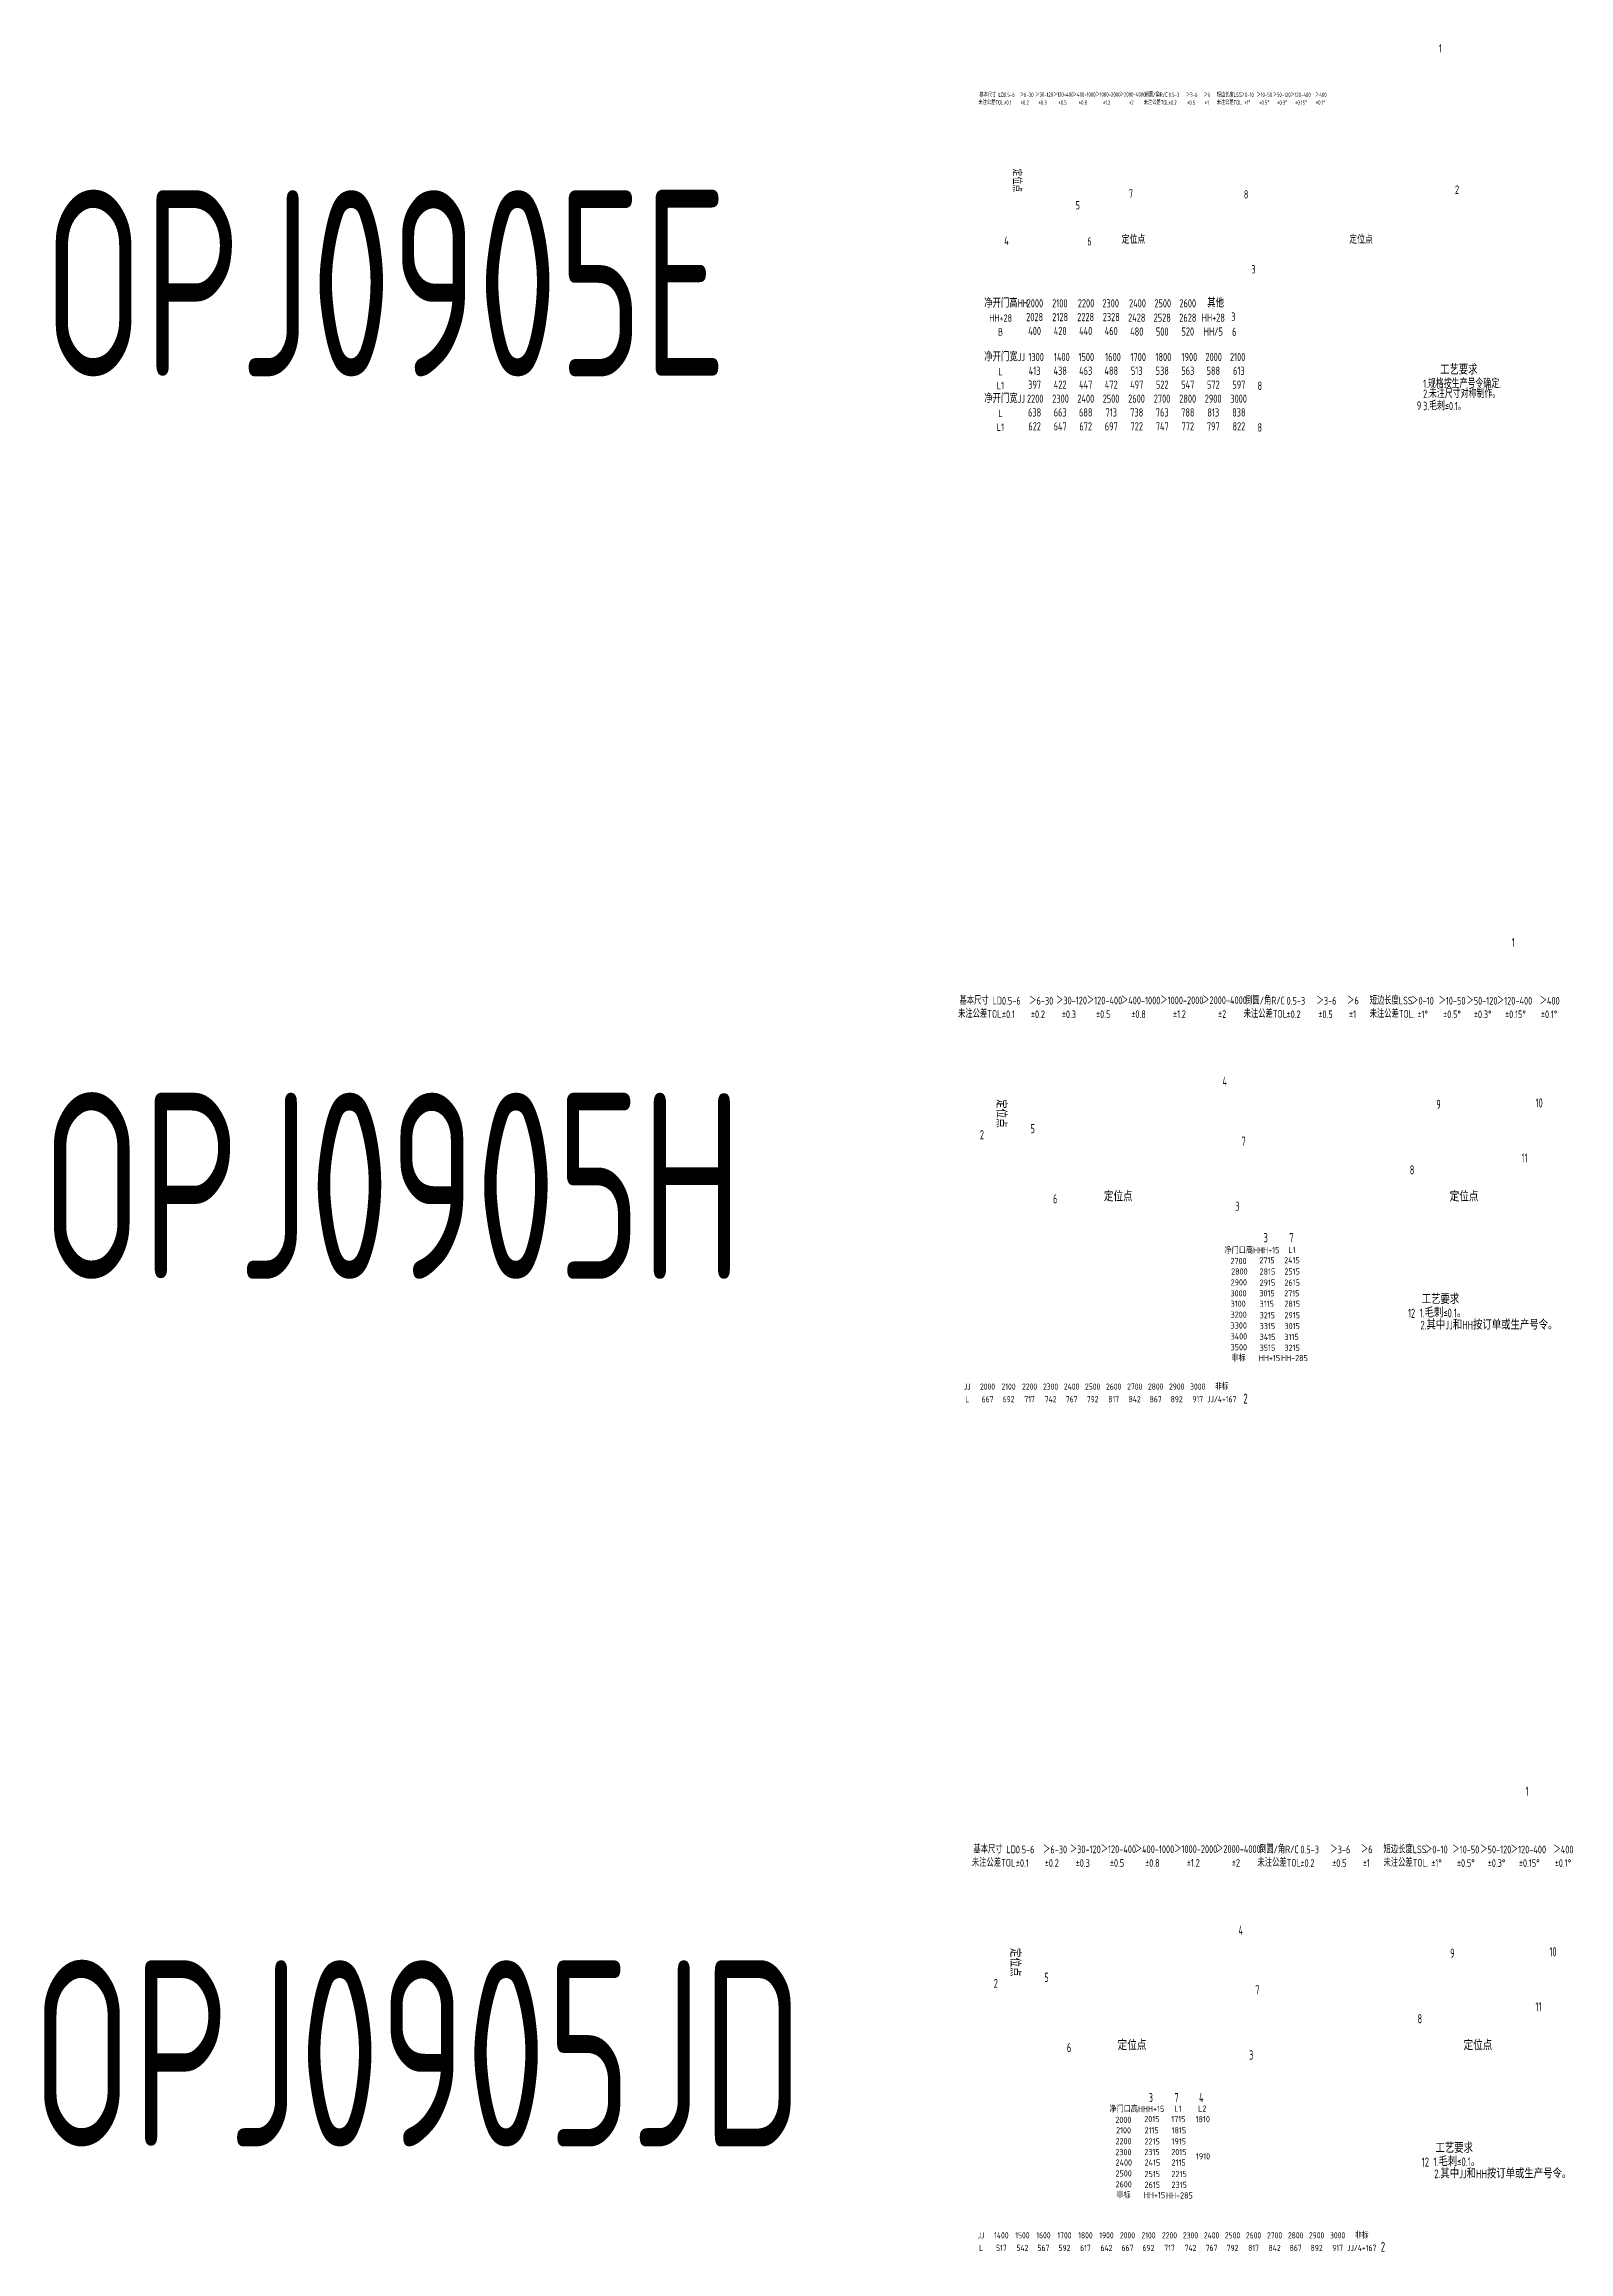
# Model space of a CAD drawing. Header units: inches. Extents: x 14216 to 120088, y -28681 to 23559.
# Drawn here: x 35705 to 38163, y -11532 to -7973 of the extents above; entities that cross this region are included whole.
import ezdxf
from ezdxf.enums import TextEntityAlignment as Align

# ---------------------------------------------------------------- set-up
doc = ezdxf.new("R2010")
doc.units = ezdxf.units.IN
doc.header["$LTSCALE"] = 0.3
doc.header["$MEASUREMENT"] = 0
for name, color, linetype in [('2', 2, 'Continuous'), ('2细实线', 2, 'Continuous'), ('6', 3, 'Continuous'), ('7', 4, 'Continuous')]:
    doc.layers.add(name, color=color, linetype=linetype)
doc.layers.add('粗实线', color=7, linetype='Continuous', lineweight=30)
doc.styles.add('HZ', font='isocp2.shx', dxfattribs={"width": 0.7, "bigfont": 'hztxt.shx'})

msp = doc.modelspace()

# ---------------------------------------------------------------- texts
at = {"layer": '2', "color": 6, "style": 'HZ', "width": 0.75}
msp.add_text('定位点', height=12.5, rotation=270, dxfattribs=at).set_placement((37266.4, -8173.5))
at = {"layer": '2', "color": 6, "style": 'HZ'}
for s, height, width, p in [('定位点', 12.5, 0.75, (37441.9, -8294.4)), ('定位点', 12.5, 0.75, (37808.7, -8294.4)), ('1.规格按生产号令确定.', 13.5, 0.7, (37927.9, -8527.1)), ('2.未注尺寸对称制作。', 13.5, 0.7, (37927.8, -8543.3)), ('3.毛刺≤0.1。', 13.5, 0.7, (37927.8, -8563)), ('1.毛刺≤0.1。', 14, 0.8, (37922.2, -10025.5)), ('2.其中JJ和HH按订单或生产号令。', 14, 0.8, (37923.4, -10045.1)), ('1.毛刺≤0.1。', 14, 0.8, (37944.5, -11394)), ('2.其中JJ和HH按订单或生产号令。', 14, 0.8, (37945.7, -11413.5))]:
    msp.add_text(s, height=height, dxfattribs=dict(at, width=width)).set_placement(p)
at = {"layer": '2', "style": 'HZ', "width": 0.75}
for s, height, p in [('净开门高HH', 13.31, (37220.3, -8397.3)), ('2000', 13.31, (37288.8, -8397.3)), ('2100', 13.31, (37329.9, -8397.3)), ('2200', 13.31, (37371.2, -8397.3)), ('2300', 13.31, (37410.8, -8397.3)), ('2400', 13.31, (37453.8, -8397.3)), ('2500', 13.31, (37494.6, -8397.3)), ('2600', 13.31, (37534.9, -8397.3)), ('其他', 13.31, (37579.8, -8397.1)), ('HH+28', 11.98, (37228.4, -8420.5)), ('B', 12, (37242.5, -8442.9)), ('净开门宽JJ', 13.31, (37220.3, -8483.9)), ('1300', 13.31, (37291.5, -8483.9)), ('1400', 13.31, (37332.7, -8483.9)), ('1500', 13.31, (37372.3, -8483.9)), ('1600', 13.31, (37415.4, -8483.9)), ('1700', 13.31, (37456.1, -8483.9)), ('1800', 13.31, (37496.4, -8483.9)), ('1900', 13.31, (37538.4, -8483.9)), ('2000', 13.31, (37576.9, -8483.9)), ('2100', 13.31, (37616.5, -8483.9)), ('L', 12, (37243.3, -8506.8)), ('净开门宽JJ', 13.31, (37220.3, -8551.1)), ('L1', 11.98, (37240.7, -8529.2)), ('2200', 13.31, (37289.3, -8551.1)), ('2300', 13.31, (37330, -8551.1)), ('2400', 13.31, (37370.4, -8551.1)), ('2500', 13.31, (37411.3, -8551.1)), ('2600', 13.31, (37452.4, -8551.1)), ('2700', 13.31, (37493.6, -8551.1)), ('2800', 13.31, (37534.7, -8551.1)), ('2900', 13.31, (37575.8, -8551.1)), ('3000', 13.31, (37617, -8551.1)), ('L', 12, (37243.3, -8573.9)), ('L1', 11.98, (37240.7, -8596.3))]:
    msp.add_text(s, height=height, dxfattribs=at).set_placement(p)
for s, p in [('2028', (37301.6, -8412.8)), ('400', (37301.6, -8435.2)), ('2128', (37342.8, -8412.8)), ('420', (37342.8, -8435.2)), ('2228', (37383.9, -8412.8)), ('440', (37383.9, -8435.2)), ('2328', (37425.1, -8412.8)), ('460', (37425.1, -8435.2)), ('2428', (37466.2, -8413.8)), ('480', (37466.2, -8436.2)), ('2528', (37507.3, -8413.8)), ('500', (37507.3, -8436.2)), ('2628', (37548.5, -8413.8)), ('520', (37548.5, -8436.2)), ('HH+28', (37589.6, -8413.8)), ('HH/5', (37589.6, -8436.2)), ('413', (37301.6, -8499.4)), ('438', (37342.8, -8499.4)), ('463', (37383.9, -8499.4)), ('488', (37425.1, -8499.4)), ('513', (37466.2, -8499.4)), ('538', (37507.3, -8499.4)), ('563', (37548.5, -8499.4)), ('588', (37589.6, -8499.4)), ('613', (37630.8, -8499.4)), ('397', (37301.6, -8521.8)), ('422', (37342.8, -8521.8)), ('447', (37383.9, -8521.8)), ('472', (37425.1, -8521.8)), ('497', (37466.2, -8521.8)), ('522', (37507.3, -8521.8)), ('547', (37548.5, -8521.8)), ('572', (37589.6, -8521.8)), ('597', (37630.8, -8521.8)), ('638', (37301.6, -8566.6)), ('663', (37342.8, -8566.6)), ('688', (37383.9, -8566.6)), ('713', (37425.1, -8566.6)), ('738', (37466.2, -8566.6)), ('763', (37507.3, -8566.6)), ('788', (37548.5, -8566.6)), ('813', (37589.6, -8566.6)), ('838', (37630.8, -8566.6)), ('622', (37301.6, -8589)), ('647', (37342.8, -8589)), ('672', (37383.9, -8589)), ('697', (37425.1, -8589)), ('722', (37466.2, -8589)), ('747', (37507.3, -8589)), ('772', (37548.5, -8589)), ('797', (37589.6, -8589)), ('822', (37630.8, -8589))]:
    msp.add_text(s, height=13.31, dxfattribs=at).set_placement(p, align=Align.MIDDLE_CENTER)
at = {"layer": '2', "color": 4, "style": 'HZ', "width": 0.7}
for s, p in [('8', (37661, -8530.4)), ('9', (37917.6, -8562.2)), ('8', (37660.9, -8597.6))]:
    msp.add_text(s, height=13.5, dxfattribs=at).set_placement(p)
at = {"layer": '2', "color": 6, "style": 'HZ', "width": 0.8}
for p in [(37247.5, -9696.8), (37269.8, -11065.3)]:
    msp.add_text('定位点', height=14.85, rotation=270, dxfattribs=at).set_placement(p, align=Align.MIDDLE_CENTER)
for p in [(37436.3, -9831), (37993.8, -9831), (37458.6, -11199.5), (38016.1, -11199.5)]:
    msp.add_text('定位点', height=14.85, dxfattribs=at).set_placement(p, align=Align.MIDDLE_CENTER)
at = {"layer": '2', "color": 6, "char_height": 300, "attachment_point": 5, "style": 'HZ'}
for s, insert in [('\\A1;OPJ0905E', (36254.6, -8358.4)), ('\\A1;OPJ0905H', (36265.7, -9813.4)), ('\\A1;OPJ0905JD', (36306.7, -11212.2))]:
    msp.add_mtext(s, dxfattribs=dict(at, insert=insert))
at = {"layer": '2细实线', "style": 'HZ', "width": 0.8}
for s, p in [('JJ', (37193, -10137.2)), ('2000', (37225.7, -10137.2)), ('2100', (37259.6, -10137.2)), ('2200', (37293.5, -10137.2)), ('2300', (37327.4, -10137.2)), ('2400', (37361.2, -10137.2)), ('2500', (37395.1, -10137.2)), ('2600', (37429, -10137.2)), ('2700', (37462.9, -10137.2)), ('2800', (37496.7, -10137.2)), ('2900', (37530.6, -10137.2)), ('3000', (37564.5, -10137.2)), ('非标', (37603.3, -10137.2)), ('L', (37193, -10157.5)), ('667', (37225.7, -10157.5)), ('692', (37259.6, -10157.5)), ('717', (37293.5, -10157.5)), ('742', (37327.4, -10157.5)), ('767', (37361.2, -10157.5)), ('792', (37395.1, -10157.5)), ('817', (37429, -10157.5)), ('842', (37462.9, -10157.5)), ('867', (37496.7, -10157.5)), ('892', (37530.6, -10157.5)), ('917', (37564.5, -10157.5)), ('JJ/4+167', (37603.3, -10157.5)), ('JJ', (37215.3, -11505.6)), ('L', (37215.3, -11525.9)), ('1400', (37248, -11505.6)), ('517', (37248, -11525.9)), ('1500', (37281.9, -11505.6)), ('542', (37281.9, -11525.9)), ('1600', (37315.8, -11505.6)), ('567', (37315.8, -11525.9)), ('1700', (37349.7, -11505.6)), ('592', (37349.7, -11525.9)), ('1800', (37383.5, -11505.6)), ('617', (37383.5, -11525.9)), ('1900', (37417.4, -11505.6)), ('642', (37417.4, -11525.9)), ('2000', (37451.3, -11505.6)), ('667', (37451.3, -11525.9)), ('2100', (37485.2, -11505.6)), ('692', (37485.2, -11525.9)), ('2200', (37519, -11505.6)), ('717', (37519, -11525.9)), ('2300', (37552.9, -11505.6)), ('742', (37552.9, -11525.9)), ('2400', (37586.8, -11505.6)), ('767', (37586.8, -11525.9)), ('2500', (37620.6, -11505.6)), ('792', (37620.6, -11525.9)), ('2600', (37654.5, -11505.6)), ('817', (37654.5, -11525.9)), ('2700', (37688.4, -11505.6)), ('842', (37688.4, -11525.9)), ('2800', (37722.3, -11505.6)), ('867', (37722.3, -11525.9)), ('2900', (37756.1, -11505.6)), ('892', (37756.1, -11525.9)), ('3000', (37790, -11505.6)), ('917', (37790, -11525.9)), ('JJ/4+167', (37828.9, -11525.9)), ('非标', (37828.9, -11505.6))]:
    msp.add_text(s, height=10, dxfattribs=at).set_placement(p, align=Align.MIDDLE_CENTER)
at = {"layer": '6', "color": 2, "style": 'HZ', "width": 0.7}
for s, height, p in [('未注公差TOL.', 7.2, (37211.1, -8070.3)), ('基本尺寸 LD.', 7.2, (37212.5, -8057.9)), ('0.5-6', 7.2, (37252.1, -8058)), ('%%P0.1', 7.2, (37252.1, -8070.6)), ('＞6-30', 7.2, (37277.5, -8058)), ('%%P0.2', 7.2, (37279.1, -8070.6)), ('＞30-120', 7.2, (37302.5, -8057.8)), ('%%P0.3', 7.2, (37307.9, -8070.6)), ('＞120-400', 7.2, (37331.3, -8057.7)), ('%%P0.5', 7.2, (37339.8, -8070.5)), ('＞400-1000', 7.2, (37363.1, -8057.7)), ('%%P0.8', 7.2, (37372.7, -8070.5)), ('＞1000-2000', 7.2, (37399.8, -8057.6)), ('%%P1.2', 7.2, (37411.6, -8070.5)), ('＞2000-4000', 7.2, (37438.8, -8057.5)), ('%%P2', 7.2, (37453.6, -8070.4)), ('未注公差TOL.', 7.2, (37477.5, -8070.3)), ('倒圆/角R/C', 7.2, (37478.9, -8057.9)), ('0.5-3', 7.2, (37517.5, -8058)), ('%%P0.2', 7.2, (37517.5, -8070.6)), ('＞3-6', 7.2, (37545.5, -8058)), ('%%P0.5', 7.2, (37547.2, -8070.6)), ('＞6', 7.2, (37574, -8057.8)), ('%%P1', 7.2, (37575.8, -8070.6)), ('短边长度LSS.', 7.2, (37595, -8057.9)), ('未注公差TOL.', 7.2, (37595, -8070.3)), ('＞0-10', 7.2, (37633.8, -8058)), ('%%P1%%D', 7.2, (37639.6, -8070.6)), ('＞10-50', 7.2, (37659.3, -8058)), ('%%P0.5%%D', 7.2, (37663.5, -8070.6)), ('＞50-120', 7.2, (37685.3, -8058)), ('%%P0.3%%D', 7.2, (37692.3, -8070.6)), ('＞120-400', 7.2, (37713.7, -8058)), ('%%P0.15%%D', 7.2, (37721.3, -8070.6)), ('＞400', 7.2, (37753.6, -8058)), ('%%P0.1%%D', 7.2, (37754.8, -8070.6)), ('未注公差TOL.', 12.44, (37178.2, -9542.6)), ('基本尺寸 LD.', 12.44, (37180.6, -9521.1)), ('0.5-6', 12.44, (37249, -9521.4)), ('%%P0.1', 12.44, (37249, -9543.2)), ('＞6-30', 12.44, (37292.9, -9521.4)), ('%%P0.2', 12.44, (37295.6, -9543.2)), ('＞30-120', 12.44, (37336.1, -9521)), ('%%P0.3', 12.44, (37345.4, -9543.2)), ('＞120-400', 12.44, (37385.8, -9520.9)), ('%%P0.5', 12.44, (37400.6, -9543)), ('＞400-1000', 12.44, (37440.7, -9520.9)), ('%%P0.8', 12.44, (37457.4, -9543)), ('＞1000-2000', 12.44, (37504.2, -9520.7)), ('%%P1.2', 12.44, (37524.6, -9542.8)), ('＞2000-4000', 12.44, (37571.7, -9520.5)), ('%%P2', 12.44, (37597.2, -9542.7)), ('未注公差TOL.', 12.44, (37638.5, -9542.6)), ('倒圆/角R/C', 12.44, (37640.9, -9521.1)), ('0.5-3', 12.44, (37707.7, -9521.4)), ('%%P0.2', 12.44, (37707.7, -9543.2)), ('＞3-6', 12.44, (37756, -9521.4)), ('%%P0.5', 12.44, (37758.9, -9543.2)), ('＞6', 12.44, (37805.3, -9521)), ('%%P1', 12.44, (37808.3, -9543.2)), ('短边长度LSS.', 12.44, (37841.6, -9521.1)), ('未注公差TOL.', 12.44, (37841.6, -9542.6)), ('＞0-10', 12.44, (37908.6, -9521.4)), ('%%P1%%D', 12.44, (37918.6, -9543.2)), ('＞10-50', 12.44, (37952.6, -9521.4)), ('%%P0.5%%D', 12.44, (37960, -9543.2)), ('＞50-120', 12.44, (37997.6, -9521.4)), ('%%P0.3%%D', 12.44, (38009.6, -9543.2)), ('＞120-400', 12.44, (38046.7, -9521.4)), ('%%P0.15%%D', 12.44, (38059.8, -9543.2)), ('＞400', 12.44, (38115.6, -9521.4)), ('%%P0.1%%D', 12.44, (38117.6, -9543.2)), ('基本尺寸 LD.', 12.44, (37202.9, -10889.5)), ('0.5-6', 12.44, (37271.3, -10889.8)), ('＞6-30', 12.44, (37315.2, -10889.8)), ('＞30-120', 12.44, (37358.4, -10889.5)), ('＞120-400', 12.44, (37408.1, -10889.3)), ('＞400-1000', 12.44, (37463, -10889.3)), ('＞1000-2000', 12.44, (37526.5, -10889.1)), ('＞2000-4000', 12.44, (37594, -10889)), ('倒圆/角R/C', 12.44, (37663.2, -10889.5)), ('0.5-3', 12.44, (37730, -10889.8)), ('＞3-6', 12.44, (37778.3, -10889.8)), ('＞6', 12.44, (37827.6, -10889.5)), ('短边长度LSS.', 12.44, (37863.9, -10889.5)), ('＞0-10', 12.44, (37930.9, -10889.8)), ('＞10-50', 12.44, (37974.9, -10889.8)), ('＞50-120', 12.44, (38019.9, -10889.8)), ('＞120-400', 12.44, (38069, -10889.8)), ('＞400', 12.44, (38137.9, -10889.8)), ('未注公差TOL.', 12.44, (37200.5, -10911.1)), ('%%P0.1', 12.44, (37271.3, -10911.6)), ('%%P0.2', 12.44, (37317.9, -10911.6)), ('%%P0.3', 12.44, (37367.7, -10911.6)), ('%%P0.5', 12.44, (37422.9, -10911.5)), ('%%P0.8', 12.44, (37479.7, -10911.5)), ('%%P1.2', 12.44, (37546.9, -10911.3)), ('%%P2', 12.44, (37619.5, -10911.1)), ('未注公差TOL.', 12.44, (37660.8, -10911.1)), ('%%P0.2', 12.44, (37730, -10911.6)), ('%%P0.5', 12.44, (37781.2, -10911.6)), ('%%P1', 12.44, (37830.6, -10911.6)), ('未注公差TOL.', 12.44, (37863.9, -10911.1)), ('%%P1%%D', 12.44, (37940.9, -10911.6)), ('%%P0.5%%D', 12.44, (37982.3, -10911.6)), ('%%P0.3%%D', 12.44, (38031.9, -10911.6)), ('%%P0.15%%D', 12.44, (38082.1, -10911.6)), ('%%P0.1%%D', 12.44, (38139.9, -10911.6))]:
    msp.add_text(s, height=height, dxfattribs=at).set_placement(p)
at = {"layer": '7', "style": 'HZ', "width": 0.7}
for s, height, p in [('1', 13.5, (37953.2, -7986.3)), ('7', 13.5, (37453.5, -8220.4)), ('8', 13.5, (37638.8, -8221.7)), ('2', 13.5, (37979.1, -8214.2)), ('5', 13.5, (37367.5, -8239.3)), ('4', 13.5, (37252.6, -8296.6)), ('6', 13.5, (37386.5, -8297.4)), ('3', 13.5, (37651.1, -8342.5)), ('3', 13.5, (37618.7, -8418.9)), ('6', 13.5, (37619.9, -8443.4)), ('1', 14.8, (38070.6, -9428.7)), ('4', 14.8, (37604.4, -9652.4)), ('9', 14.8, (37949.1, -9689.5)), ('10', 14.85, (38109.1, -9687.3)), ('5', 14.8, (37295, -9728.7)), ('2', 14.8, (37213.4, -9738.5)), ('7', 14.8, (37635.1, -9748.8)), ('8', 14.8, (37906.3, -9795.3)), ('11', 14.85, (38086.6, -9776)), ('6', 14.8, (37331.3, -9841.8)), ('3', 14.8, (37625.1, -9853.8)), ('3', 14.8, (37670.7, -9904.6)), ('7', 14.8, (37712.2, -9904.6)), ('12', 14.85, (37903.5, -10026.4)), ('2', 16.2, (37638, -10164.7)), ('1', 14.8, (38092.9, -10797.1)), ('4', 14.8, (37630.4, -11020.9)), ('9', 14.8, (37971.4, -11058)), ('10', 14.85, (38131.4, -11055.8)), ('2', 14.8, (37235.7, -11107)), ('5', 14.8, (37317.3, -11097.1)), ('7', 14.8, (37657.4, -11117.2)), ('11', 14.85, (38108.9, -11144.4)), ('8', 14.8, (37918.9, -11163.9)), ('6', 14.8, (37353.6, -11210.3)), ('3', 14.8, (37647.4, -11222.3)), ('3', 14.8, (37485.5, -11290.9)), ('7', 14.8, (37527, -11290.9)), ('4', 14.8, (37566.6, -11290.8)), ('12', 14.85, (37925.8, -11394.9)), ('2', 16.2, (37859.5, -11532.2))]:
    msp.add_text(s, height=height, dxfattribs=at).set_placement(p)
at = {"layer": '7', "color": 2, "style": 'HZ', "width": 0.85}
for s, p in [('净门口高HH', (37607.7, -9922.6)), ('2700', (37617.2, -9939.8)), ('HH+15', (37661.6, -9922.2)), ('2715', (37663.8, -9938.5)), ('2415', (37703.8, -9938.5)), ('L1', (37710.7, -9921.8)), ('2900', (37617.5, -9974.2)), ('2800', (37618.4, -9956.6)), ('2815', (37664.2, -9956.6)), ('2915', (37664.3, -9974.5)), ('2515', (37704.2, -9956.6)), ('2615', (37704.3, -9974.5)), ('3000', (37617.2, -9991.8)), ('3100', (37617.5, -10008.6)), ('3015', (37663.8, -9991.7)), ('3115', (37664.2, -10008.6)), ('2715', (37703.8, -9991.7)), ('2815', (37704.2, -10008.6)), ('3200', (37617.5, -10026.2)), ('3300', (37617.5, -10043.7)), ('3215', (37664.3, -10027.1)), ('3315', (37664.3, -10044.6)), ('2915', (37704.3, -10027.1)), ('3015', (37704.3, -10044.6)), ('3400', (37617.5, -10061.2)), ('3500', (37617.5, -10078.7)), ('3415', (37664.3, -10062.1)), ('3515', (37664.3, -10079.6)), ('3115', (37704.3, -10062.1)), ('3215', (37704.3, -10079.6)), ('非标', (37618.9, -10096.4)), ('HH+15', (37663, -10096.2)), ('HH-285', (37698.7, -10096.2)), ('净门口高HH', (37422.2, -11307.2)), ('2000', (37431.7, -11324.4)), ('HH+15', (37476.1, -11306.8)), ('2015', (37478.4, -11323.1)), ('1715', (37521.9, -11323.1)), ('L1', (37526.7, -11306.4)), ('1810', (37561.1, -11323.3)), ('L2', (37565.1, -11306.3)), ('2200', (37432, -11358.8)), ('2100', (37432.9, -11341.2)), ('2115', (37478.8, -11341.2)), ('2215', (37478.8, -11359.1)), ('1815', (37522.3, -11341.2)), ('1915', (37522.3, -11359.1)), ('2300', (37431.7, -11376.4)), ('2400', (37432.1, -11393.2)), ('2315', (37478.4, -11376.3)), ('2415', (37478.8, -11393.2)), ('2015', (37521.9, -11376.3)), ('2115', (37522.3, -11393.2)), ('1910', (37561.6, -11383.3)), ('2500', (37432, -11410.8)), ('2600', (37432, -11428.3)), ('2515', (37478.8, -11411.7)), ('2615', (37478.8, -11429.2)), ('2215', (37522.3, -11411.7)), ('2315', (37522.3, -11429.2)), ('非标', (37433.4, -11446)), ('HH+15', (37477.6, -11445.8)), ('HH-285', (37513.3, -11446.3))]:
    msp.add_text(s, height=10, dxfattribs=at).set_placement(p)
at = {"layer": '粗实线', "color": 3, "linetype": 'Continuous', "lineweight": -3, "style": 'HZ', "width": 0.7}
for p in [(37955.1, -8505.5), (37925.3, -10004.1), (37947.6, -11372.6)]:
    msp.add_text('工艺要求', height=16, dxfattribs=at).set_placement(p)

doc.saveas('drawing.dxf')
